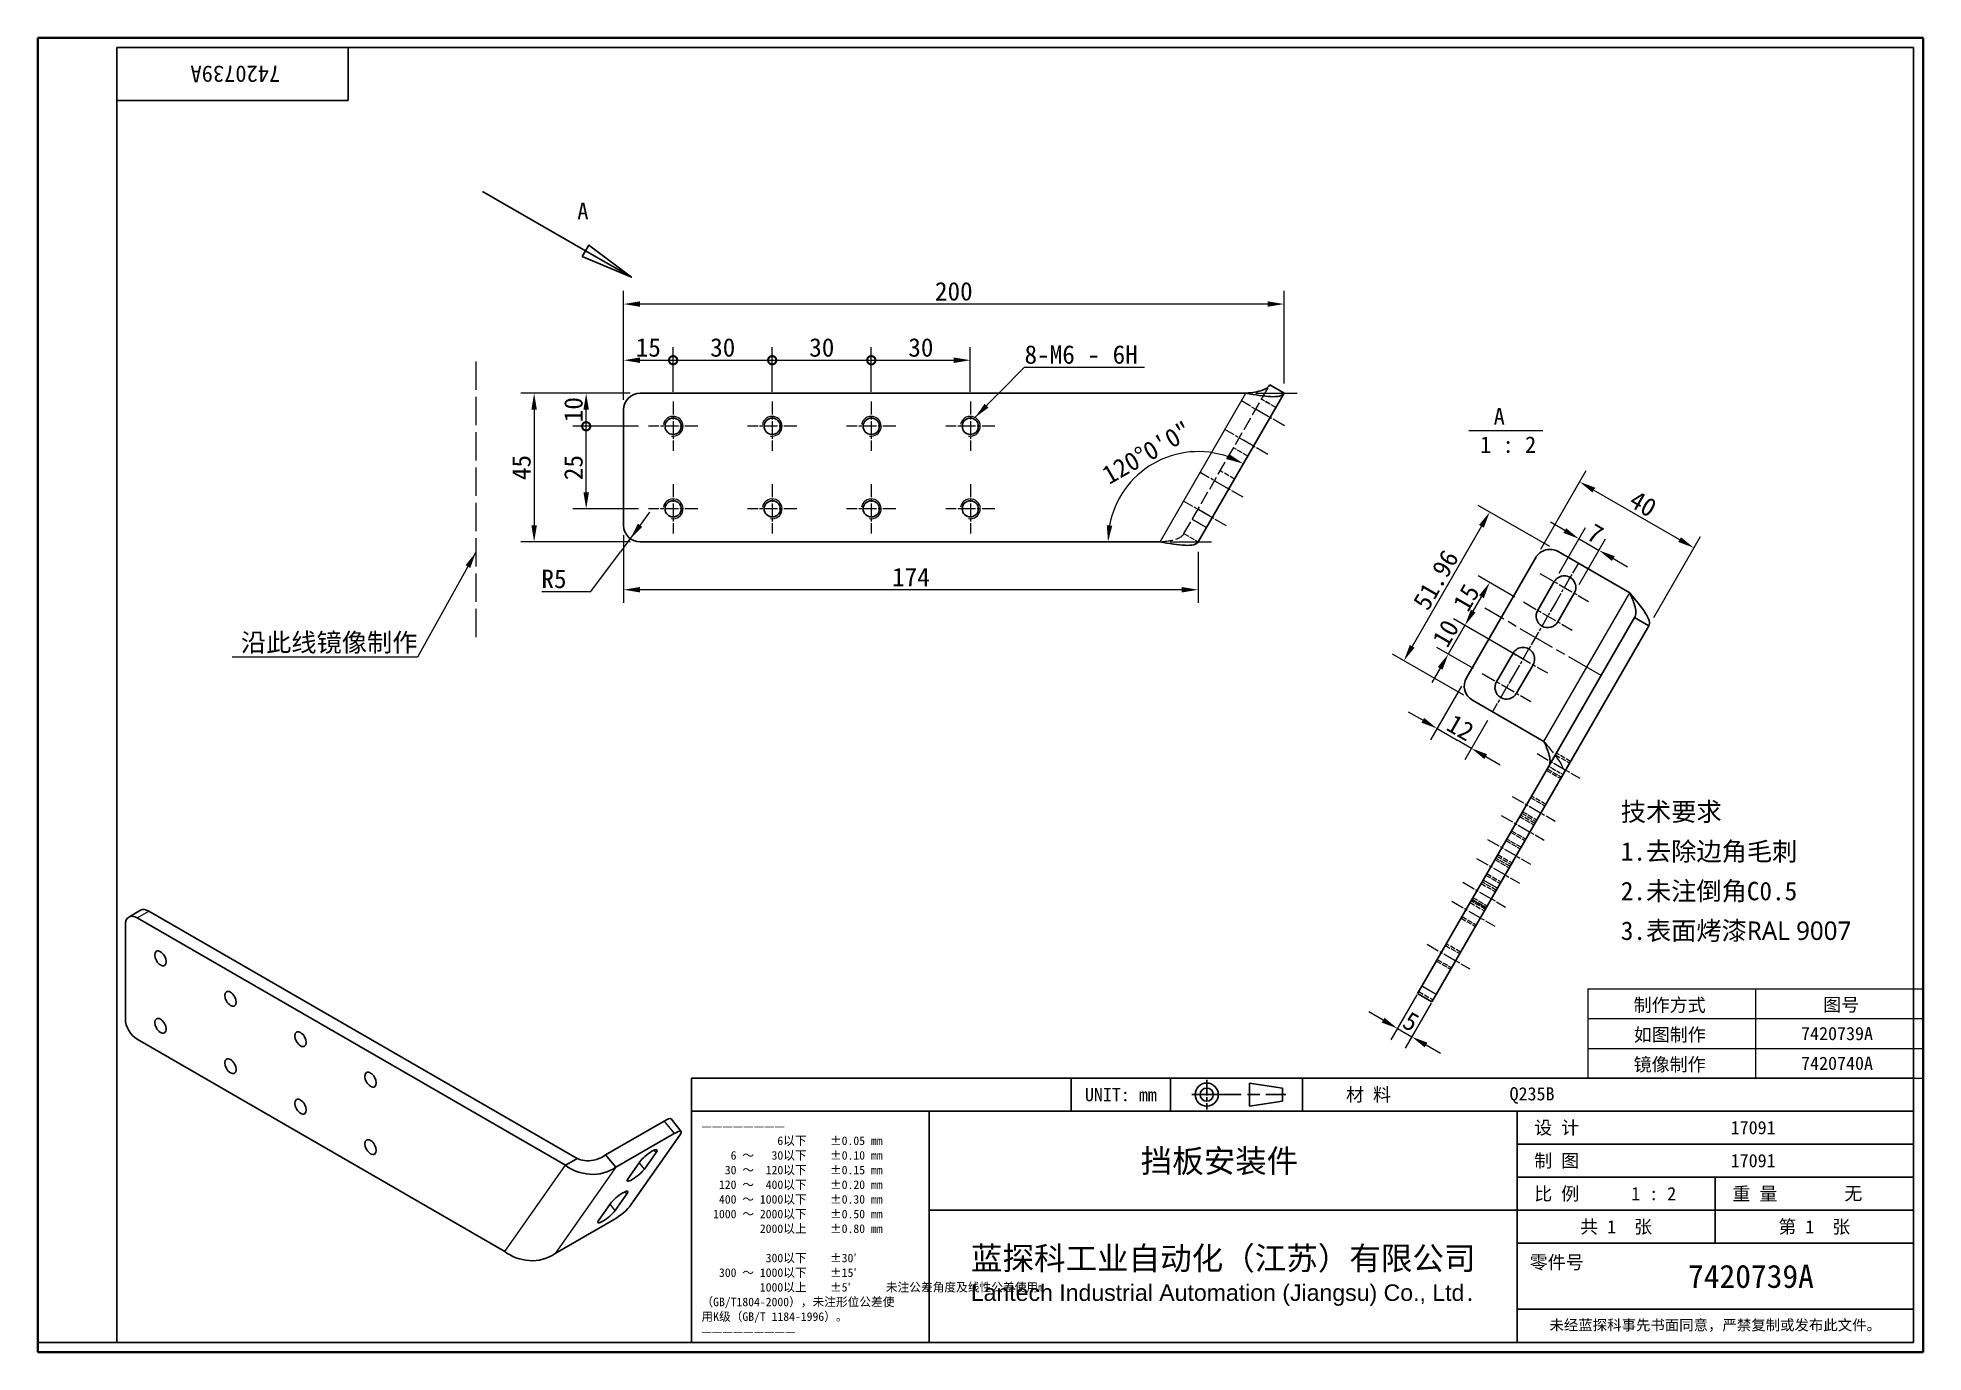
# Model space of a CAD drawing. Header units: millimetres. Extents: x 12 to 583, y 11 to 409.
import ezdxf
from ezdxf.enums import TextEntityAlignment as Align

# ---------------------------------------------------------------- set-up
doc = ezdxf.new("R2010")
doc.units = ezdxf.units.MM
doc.header["$LTSCALE"] = 2
doc.linetypes.add('CHAIN', pattern=[0.3543, 0.2362, -0.0295, 0.0591, -0.0295])
doc.linetypes.add('DASHED', pattern=[0.2067, 0.1654, -0.0413])
for name, color, linetype, lineweight in [('1', 7, 'Continuous', 18), ('可见 (ISO)', 7, 'Continuous', 25), ('可见窄的 (ISO)', 7, 'Continuous', 18), ('图框 (ISO)', 7, 'Continuous', 35), ('标题 (ISO)', 7, 'Continuous', 25), ('草图几何图元 (ISO)', 7, 'Continuous', 18)]:
    doc.layers.add(name, color=color, linetype=linetype, lineweight=lineweight)
for name, color, linetype, lineweight, true_color in [('中心标记 (ISO)', 1, 'CHAIN', 18, 0xc2ff0000), ('中心线 (ISO)', 1, 'CHAIN', 18, 0xc2ff0000), ('剖切线 (ISO)', 7, 'CHAIN', 25, 0xc2008000), ('尺寸 (ISO)', 7, 'Continuous', 18, 0xc2008000), ('符号 (ISO)', 7, 'Continuous', 18, 0xc2008000), ('隐藏 (ISO)', 5, 'DASHED', 18, 0xc20000ff), ('隐藏窄的 (ISO)', 5, 'DASHED', 18, 0xc20000ff)]:
    doc.layers.add(name, color=color, linetype=linetype, lineweight=lineweight, true_color=true_color)
doc.styles.add('HZ_33', font='simfang.ttf')
doc.styles.add('文本样式164', font='SimSun.ttf')
doc.styles.add('文本样式165', font='SimSun.ttf')
doc.styles.add('文本样式74', font='SimSun.ttf')
doc.styles.add('最新国标', font='simfang.ttf')
doc.styles.add('注释文本 (ISO)', font='simfang.ttf')
doc.dimstyles.new('默认 (GB)', dxfattribs={"dimscale": 2, "dimtxt": 2.8, "dimasz": 2.5, "dimexe": 2, "dimexo": 1.5, "dimgap": 0.5, "dimtad": 1, "dimtoh": 1, "dimdsep": 46, "dimtxsty": '最新国标', "dimcen": 0.09, "dimdle": 10, "dimaunit": 1, "dimadec": 3, "dimazin": 2, "dimtfac": 0.535714, "dimtdec": 3, "dimtmove": 0, "dimatfit": 3, "dimfxl": 1, "dimtolj": 1, "dimlwd": -1, "dimlwe": -1, "dimarcsym": 0})
doc.dimstyles.new('默认 (GB)$7', dxfattribs={"dimscale": 2, "dimtxt": 2.8, "dimasz": 2.5, "dimexe": 2, "dimexo": 1.5, "dimgap": 0.5, "dimtad": 1, "dimtoh": 1, "dimdsep": 46, "dimtxsty": '最新国标', "dimcen": 0.09, "dimdle": 10, "dimaunit": 1, "dimadec": 3, "dimazin": 2, "dimtfac": 0.535714, "dimtdec": 3, "dimtmove": 0, "dimatfit": 3, "dimfxl": 1, "dimtolj": 1, "dimlwd": -1, "dimlwe": -1, "dimarcsym": 0})

msp = doc.modelspace()

# ---------------------------------------------------------------- texts
at = {"layer": '符号 (ISO)', "char_height": 5.6}
for s, insert, width, attachment_point, line_spacing_factor, style in [('8-M6 - 6H', (310.833, 310.204), 38.10358, 7, 0.49, '最新国标'), ('{\\H1x;技术要求\\P1.去除边角毛刺\\H1.50698x; \\H0.66358x;\\P2.未注倒角C0.5\\H1.20604x; \\H0.82916x;\\P3.表面烤漆\\fSegoe UI|b0|i0|c134|p34;RAL 9007\\H1.42126x; \\H0.7036x;\\P\\fFangSong|b0|i0|c134|p49;\\H1.31163x; \\H0.95301x;\\P\\H1.25654x; }', (491.402, 141.237), 75.06618, 4, 1.286374, '注释文本 (ISO)')]:
    msp.add_mtext(s, dxfattribs=dict(at, insert=insert, width=width, attachment_point=attachment_point, line_spacing_factor=line_spacing_factor, style=style))
at = {"layer": '符号 (ISO)', "char_height": 5, "attachment_point": 7, "style": 'HZ_33'}
for s, insert in [('A ', (452.892, 291.843)), (' 1 : 2', (445.375, 283.223))]:
    msp.add_mtext(s, dxfattribs=dict(at, insert=insert))
at = {"layer": '符号 (ISO)', "insert": (126.993, 228.711), "char_height": 5.6, "width": 58.68538, "attachment_point": 3, "style": '最新国标'}
msp.add_mtext('\\fFangSong|b0|i0;沿此线镜像制作', dxfattribs=at)

# ---------------------------------------------------------------- blocks, each defined once
blk = doc.blocks.new('图框 最新国标')
at = {"layer": '图框 (ISO)'}
for p, q in [((6, 7), (6, 204.5)), ((6, 204.5), (291.5, 204.5)), ((291.5, 204.5), (291.5, 5.5)), ((6, 7), (6, 5.5)), ((6, 7), (6, 5.5)), ((291.5, 5.5), (6, 5.5))]:
    blk.add_line(p, q, dxfattribs=at)
at = {"layer": '图框 (ISO)', "color": 7, "linetype": 'Continuous', "lineweight": 25}
for p, q in [((18, 203), (290, 203)), ((18, 7), (18, 203)), ((18, 203), (290, 203)), ((53, 203), (53, 195)), ((290, 203), (290, 7)), ((290, 203), (290, 7)), ((53, 195), (18, 195)), ((290, 7), (6, 7)), ((290, 7), (18, 7))]:
    blk.add_line(p, q, dxfattribs=at)
at = {"layer": '图框 (ISO)', "style": '文本样式74'}
blk.add_attdef('零件代号_001', (42.73, 200.25), '', height=2.5, rotation=180, dxfattribs=at)
blk = doc.blocks.new('标题栏 最新国标')
at = {"layer": '标题 (ISO)'}
for p, q in [((381.98, -183.84), (196.98, -183.84)), ((196.98, -183.84), (196.98, -223.84)), ((254.48, -183.84), (254.48, -188.84)), ((269.48, -183.84), (269.48, -188.84)), ((281.48, -188.09), (281.48, -184.59)), ((281.48, -184.59), (286.48, -185.34)), ((286.48, -185.34), (286.48, -187.34)), ((289.48, -183.84), (289.48, -188.84)), ((381.98, -223.84), (381.98, -183.84)), ((383.48, -183.84), (383.48, -225.34)), ((286.48, -187.34), (281.48, -188.09)), ((196.98, -188.84), (381.98, -188.84)), ((232.98, -188.84), (232.98, -223.84)), ((321.98, -188.84), (321.98, -223.84)), ((321.98, -193.84), (381.98, -193.84)), ((321.98, -198.84), (381.98, -198.84)), ((351.98, -198.84), (351.98, -208.84)), ((321.98, -203.84), (232.98, -203.84)), ((321.98, -203.84), (381.98, -203.84)), ((321.98, -208.84), (381.98, -208.84)), ((321.98, -218.84), (381.98, -218.84)), ((196.98, -223.84), (381.98, -223.84)), ((383.48, -225.34), (196.98, -225.34))]:
    blk.add_line(p, q, dxfattribs=at)
at = {"layer": '标题 (ISO)', "linetype": 'CHAIN', "ltscale": 5.000333}
blk.add_line((274.98, -184.09), (274.98, -188.59), dxfattribs=at)
at = {"layer": '标题 (ISO)', "linetype": 'CHAIN', "ltscale": 15.834605}
blk.add_line((272.73, -186.34), (286.98, -186.34), dxfattribs=at)
at = {"layer": '标题 (ISO)'}
for radius in [1.75, 1]:
    blk.add_circle((274.98, -186.34), radius, dxfattribs=at)
at = {"layer": '1', "style": '文本样式164'}
for s, p in [('UNIT: mm', (261.98, -186.34)), ('材 料', (299.48, -186.34)), ('设 计', (327.98, -191.34)), ('制 图', (327.98, -196.34)), ('比 例', (327.98, -201.34)), ('重 量', (357.98, -201.34)), ('共 1  张', (336.98, -206.34)), ('第 1  张', (366.98, -206.34))]:
    blk.add_text(s, height=2, dxfattribs=at).set_placement(p, align=Align.MIDDLE_CENTER)
at = {"layer": '标题 (ISO)', "style": '注释文本 (ISO)'}
for s, insert, char_height, attachment_point, line_spacing_factor in [('————————\\P}\\fSimSun|b0|i0;{\\H1.3000;             6以下    ±0.05 mm\\P}\\fSimSun|b0|i0;{\\H1.3000;     6 ～   30以下    ±0.10 mm\\P}\\fSimSun|b0|i0;{\\H1.3000;    30 ～  120以下    ±0.15 mm\\P}\\fSimSun|b0|i0;{\\H1.3000;   120 ～  400以下    ±0.20 mm\\P}\\fSimSun|b0|i0;{\\H1.3000;   400 ～ 1000以下    ±0.30 mm\\P}\\fSimSun|b0|i0;{\\H1.3000;  1000 ～ 2000以下    ±0.50 mm\\P}\\fSimSun|b0|i0;{\\H1.3000;          2000以上    ±0.80 mm\\P}\\fSimSun|b0|i0;{\\H1.3000;\\P}\\fSimSun|b0|i0;{\\H1.3000;           300以下    ±30′\\P}\\fSimSun|b0|i0;{\\H1.3000;   300 ～ 1000以下    ±15′\\P}\\fSimSun|b0|i0;{\\H1.3000;          1000以上    ±5′}\\fSimSun|b0|i0;{\\H1.3000;      未注公差角度及线性公差使用m\\P}\\fSimSun|b0|i0;{\\H1.3000;（GB/T1804-2000），未注形位公差使\\P}\\fSimSun|b0|i0;{\\H1.3000;用K级（GB/T 1184-1996）。\\P}\\fSimSun|b0|i0;{\\H1.3000;—————————', (198.48, -206.63), 1.3, 4, 1.023913), ('{\\fMicrosoft YaHei|b0|i0|c134|p34;\\H1.75x;蓝探科工业自动化（江苏）有限公司\\P\\fArial|b0|i0|c0|p34;\\H0.71429x;Lantech Industrial Automation (Jiangsu) Co., Ltd\\fFangSong|b0|i0|c134|p49;.\\H1.15195x; }', (277.48, -213.84), 2, 5, 0.978695)]:
    blk.add_mtext(s, dxfattribs=dict(at, insert=insert, char_height=char_height, attachment_point=attachment_point, line_spacing_factor=line_spacing_factor))
at = {"layer": '标题 (ISO)', "attachment_point": 5, "style": '注释文本 (ISO)'}
for s, insert, char_height in [('\\fFangSong|b0|i0;零件号', (327.98, -211.84), 2), ('\\fSimSun|b0|i0;{\\H1.6000;未经蓝探科事先书面同意，严禁复制或发布此文件。}', (351.98, -221.34), 1.6)]:
    blk.add_mtext(s, dxfattribs=dict(at, insert=insert, char_height=char_height))
at = {"layer": '标题 (ISO)'}
for tag, p, height, style in [('材料_001', (320.84, -187.21), 2, '注释文本 (ISO)'), ('设计人_001', (354.32, -192.33), 2, '注释文本 (ISO)'), ('库存编号_001', (264.98, -198.13), 3.5, '文本样式165'), ('设计人_001', (354.32, -197.33), 2, '注释文本 (ISO)'), ('视图比例_001', (339.26, -202.33), 2, '注释文本 (ISO)'), ('质量\\P3;_001', (371.53, -202.3), 2, '注释文本 (ISO)'), ('零件代号_001', (347.86, -215.59), 3.5, '文本样式165')]:
    blk.add_attdef(tag, p, '', height=height, dxfattribs=dict(at, style=style))
blk = doc.blocks.new('二维转换剖视图0')
at = {"layer": '剖切线 (ISO)', "linetype": 'Continuous'}
for p, q in [((73.37, 181.23), (88.96, 172.23)), ((89.46, 173.1), (88.46, 171.36)), ((88.46, 171.36), (95.89, 168.23)), ((88.96, 172.23), (95.89, 168.23)), ((95.89, 168.23), (89.46, 173.1))]:
    blk.add_line(p, q, dxfattribs=at)
at = {"layer": '剖切线 (ISO)', "linetype": 'Continuous', "flags": 128}
blk.add_lwpolyline([(88.46, 171.36), (95.89, 168.23), (89.46, 173.1), (88.46, 171.36)], dxfattribs=at)
at = {"layer": '剖切线 (ISO)'}
blk.add_solid([(88.46, 171.36), (95.89, 168.23), (89.46, 173.1), (88.46, 171.36)], dxfattribs=at)
at = {"layer": '剖切线 (ISO)', "insert": (87.7, 177.01), "char_height": 2.5, "attachment_point": 7, "style": 'HZ_33'}
blk.add_mtext('A', dxfattribs=at)
blk = doc.blocks.new('*D6')
at = {"layer": 'Defpoints', "color": 0}
for p in [(194.42, 301.36), (162.33, 256.36), (194.42, 256.36)]:
    blk.add_point(p, dxfattribs=at)
at = {"layer": '尺寸 (ISO)', "color": 116, "true_color": 0x000000}
for p, q in [((191.42, 301.36), (158.33, 301.36)), ((162.33, 296.36), (162.33, 261.36)), ((191.42, 256.36), (158.33, 256.36))]:
    blk.add_line(p, q, dxfattribs=at)
for points in [[(161.5, 296.36), (163.16, 296.36), (162.33, 301.36)], [(161.5, 261.36), (163.16, 261.36), (162.33, 256.36)]]:
    blk.add_solid(points, dxfattribs=at)
at = {"layer": '尺寸 (ISO)', "insert": (158.5, 278.86), "char_height": 5.6, "attachment_point": 5, "rotation": 90, "style": '最新国标'}
blk.add_mtext('\\A1;45', dxfattribs=at)
blk = doc.blocks.new('_DotSmall')
at = {"color": 0, "linetype": 'ByBlock', "const_width": 0.5}
blk.add_lwpolyline([(-0.0625, 0, 1), (0.0625, 0, 1)], format="xyb", close=True, dxfattribs=at)
blk = doc.blocks.new('*D7')
at = {"layer": 'Defpoints', "color": 0}
for p in [(178.09, 291.36), (196.97, 291.36), (196.97, 266.36)]:
    blk.add_point(p, dxfattribs=at)
at = {"layer": '尺寸 (ISO)', "color": 116, "true_color": 0x000000}
for p, q in [((193.97, 291.36), (174.09, 291.36)), ((178.09, 271.36), (178.09, 291.36)), ((193.97, 266.36), (174.09, 266.36))]:
    blk.add_line(p, q, dxfattribs=at)
blk.add_solid([(177.26, 271.36), (178.92, 271.36), (178.09, 266.36)], dxfattribs=at)
at = {"layer": '尺寸 (ISO)', "color": 116, "true_color": 0x000000, "xscale": 5, "yscale": 5, "zscale": 5, "rotation": 90}
blk.add_blockref('_DotSmall', (178.09, 291.36), dxfattribs=at)
at = {"layer": '尺寸 (ISO)', "insert": (174.26, 278.84), "char_height": 5.6, "attachment_point": 5, "rotation": 90, "style": '最新国标'}
blk.add_mtext('\\A1;25', dxfattribs=at)
blk = doc.blocks.new('*D9')
at = {"layer": 'Defpoints', "color": 0}
for p in [(178.09, 301.36), (194.42, 301.36), (196.97, 291.36)]:
    blk.add_point(p, dxfattribs=at)
at = {"layer": '尺寸 (ISO)', "color": 116, "true_color": 0x000000}
for p, q in [((191.42, 301.36), (174.09, 301.36)), ((193.97, 291.36), (174.09, 291.36)), ((178.09, 291.36), (178.09, 296.36))]:
    blk.add_line(p, q, dxfattribs=at)
blk.add_solid([(177.26, 296.36), (178.92, 296.36), (178.09, 301.36)], dxfattribs=at)
at = {"layer": '尺寸 (ISO)', "color": 116, "true_color": 0x000000, "xscale": 5, "yscale": 5, "zscale": 5, "rotation": 270}
blk.add_blockref('_DotSmall', (178.09, 291.36), dxfattribs=at)
at = {"layer": '尺寸 (ISO)', "insert": (174.26, 296.38), "char_height": 5.6, "attachment_point": 5, "rotation": 90, "style": '最新国标'}
blk.add_mtext('\\A1;10', dxfattribs=at)
blk = doc.blocks.new('*D10')
at = {"layer": 'Defpoints', "color": 0}
for p in [(204.42, 311.36), (204.42, 298.82), (189.42, 296.36)]:
    blk.add_point(p, dxfattribs=at)
at = {"layer": '尺寸 (ISO)', "color": 116, "true_color": 0x000000}
for p, q in [((189.42, 299.36), (189.42, 315.36)), ((204.42, 301.82), (204.42, 315.36)), ((194.42, 311.36), (204.42, 311.36))]:
    blk.add_line(p, q, dxfattribs=at)
blk.add_solid([(194.42, 312.19), (194.42, 310.53), (189.42, 311.36)], dxfattribs=at)
at = {"layer": '尺寸 (ISO)', "color": 116, "true_color": 0x000000, "xscale": 5, "yscale": 5, "zscale": 5}
blk.add_blockref('_DotSmall', (204.42, 311.36), dxfattribs=at)
at = {"layer": '尺寸 (ISO)', "insert": (196.9, 315.19), "char_height": 5.6, "attachment_point": 5, "style": '最新国标'}
blk.add_mtext('\\A1;15', dxfattribs=at)
blk = doc.blocks.new('*D11')
at = {"layer": 'Defpoints', "color": 0}
for p in [(234.42, 311.36), (204.42, 298.82), (234.42, 298.82)]:
    blk.add_point(p, dxfattribs=at)
at = {"layer": '尺寸 (ISO)', "color": 116, "true_color": 0x000000}
for p, q in [((204.42, 301.82), (204.42, 315.36)), ((234.42, 301.82), (234.42, 315.36)), ((204.42, 311.36), (234.42, 311.36))]:
    blk.add_line(p, q, dxfattribs=at)
at = {"layer": '尺寸 (ISO)', "color": 116, "true_color": 0x000000, "xscale": 5, "yscale": 5, "zscale": 5, "rotation": 180}
blk.add_blockref('_DotSmall', (204.42, 311.36), dxfattribs=at)
at = {"layer": '尺寸 (ISO)', "color": 116, "true_color": 0x000000, "xscale": 5, "yscale": 5, "zscale": 5}
blk.add_blockref('_DotSmall', (234.42, 311.36), dxfattribs=at)
at = {"layer": '尺寸 (ISO)', "insert": (219.44, 315.19), "char_height": 5.6, "attachment_point": 5, "style": '最新国标'}
blk.add_mtext('\\A1;30', dxfattribs=at)
blk = doc.blocks.new('*D12')
at = {"layer": 'Defpoints', "color": 0}
for p in [(264.42, 311.36), (234.42, 298.82), (264.42, 298.82)]:
    blk.add_point(p, dxfattribs=at)
at = {"layer": '尺寸 (ISO)', "color": 116, "true_color": 0x000000}
for p, q in [((234.42, 301.82), (234.42, 315.36)), ((264.42, 301.82), (264.42, 315.36)), ((234.42, 311.36), (264.42, 311.36))]:
    blk.add_line(p, q, dxfattribs=at)
at = {"layer": '尺寸 (ISO)', "color": 116, "true_color": 0x000000, "xscale": 5, "yscale": 5, "zscale": 5, "rotation": 180}
blk.add_blockref('_DotSmall', (234.42, 311.36), dxfattribs=at)
at = {"layer": '尺寸 (ISO)', "color": 116, "true_color": 0x000000, "xscale": 5, "yscale": 5, "zscale": 5}
blk.add_blockref('_DotSmall', (264.42, 311.36), dxfattribs=at)
at = {"layer": '尺寸 (ISO)', "insert": (249.44, 315.19), "char_height": 5.6, "attachment_point": 5, "style": '最新国标'}
blk.add_mtext('\\A1;30', dxfattribs=at)
blk = doc.blocks.new('*D13')
at = {"layer": 'Defpoints', "color": 0}
for p in [(294.42, 311.36), (264.42, 298.82), (294.42, 298.82)]:
    blk.add_point(p, dxfattribs=at)
at = {"layer": '尺寸 (ISO)', "color": 116, "true_color": 0x000000}
for p, q in [((264.42, 301.82), (264.42, 315.36)), ((294.42, 301.82), (294.42, 315.36)), ((264.42, 311.36), (289.42, 311.36))]:
    blk.add_line(p, q, dxfattribs=at)
blk.add_solid([(289.42, 312.19), (289.42, 310.53), (294.42, 311.36)], dxfattribs=at)
at = {"layer": '尺寸 (ISO)', "color": 116, "true_color": 0x000000, "xscale": 5, "yscale": 5, "zscale": 5, "rotation": 180}
blk.add_blockref('_DotSmall', (264.42, 311.36), dxfattribs=at)
at = {"layer": '尺寸 (ISO)', "insert": (279.44, 315.19), "char_height": 5.6, "attachment_point": 5, "style": '最新国标'}
blk.add_mtext('\\A1;30', dxfattribs=at)
blk = doc.blocks.new('*D14')
at = {"layer": 'Defpoints', "color": 0}
for p in [(191.44, 257.35), (194.42, 261.36)]:
    blk.add_point(p, dxfattribs=at)
at = {"layer": '尺寸 (ISO)', "color": 116, "true_color": 0x000000}
for p, q in [((194.42, 261.36), (197.4, 265.38)), ((191.44, 257.35), (188.46, 253.33)), ((194.42, 261.36), (191.44, 257.35)), ((179.53, 241.29), (188.46, 253.33)), ((164.62, 241.29), (179.53, 241.29))]:
    blk.add_line(p, q, dxfattribs=at)
blk.add_solid([(193.75, 261.86), (195.09, 260.86), (191.44, 257.35)], dxfattribs=at)
at = {"layer": '尺寸 (ISO)', "insert": (168.34, 245.12), "char_height": 5.6, "attachment_point": 5, "style": '最新国标'}
blk.add_mtext('\\A1;R5', dxfattribs=at)
blk = doc.blocks.new('*D15')
at = {"layer": 'Defpoints', "color": 0}
for p in [(451.7, 244.07), (461.93, 238.16), (464.82, 219.17)]:
    blk.add_point(p, dxfattribs=at)
at = {"layer": '尺寸 (ISO)', "color": 116, "true_color": 0x000000}
for p, q in [((459.33, 239.66), (448.23, 246.07)), ((446.7, 235.41), (449.2, 239.74)), ((462.22, 220.67), (440.73, 233.08))]:
    blk.add_line(p, q, dxfattribs=at)
for points in [[(448.48, 240.15), (449.92, 239.32), (451.7, 244.07)], [(445.98, 235.82), (447.42, 234.99), (444.2, 231.08)]]:
    blk.add_solid(points, dxfattribs=at)
at = {"layer": '尺寸 (ISO)', "insert": (444.63, 239.49), "char_height": 5.6, "attachment_point": 5, "rotation": 60, "style": '最新国标'}
blk.add_mtext('\\A1;15', dxfattribs=at)
blk = doc.blocks.new('*D16')
at = {"layer": 'Defpoints', "color": 0}
for p in [(444.2, 231.08), (464.82, 219.17), (449.43, 216.51)]:
    blk.add_point(p, dxfattribs=at)
at = {"layer": '尺寸 (ISO)', "color": 116, "true_color": 0x000000}
for p, q in [((446.7, 235.41), (449.2, 239.74)), ((439.2, 222.42), (444.2, 231.08)), ((462.22, 220.67), (440.73, 233.08)), ((446.83, 218.01), (435.73, 224.42)), ((436.7, 218.09), (434.2, 213.76))]:
    blk.add_line(p, q, dxfattribs=at)
for points in [[(445.98, 235.82), (447.42, 234.99), (444.2, 231.08)], [(435.98, 218.5), (437.42, 217.67), (439.2, 222.42)]]:
    blk.add_solid(points, dxfattribs=at)
at = {"layer": '尺寸 (ISO)', "insert": (438.38, 228.66), "char_height": 5.6, "attachment_point": 5, "rotation": 60, "style": '最新国标'}
blk.add_mtext('\\A1;10', dxfattribs=at)
blk = doc.blocks.new('*D17')
at = {"layer": 'Defpoints', "color": 0}
for p in [(444.66, 215.24), (452.54, 204.9), (446.16, 193.85)]:
    blk.add_point(p, dxfattribs=at)
at = {"layer": '尺寸 (ISO)', "color": 116, "true_color": 0x000000}
for p, q in [((443.16, 212.65), (433.77, 196.38)), ((431.44, 202.35), (427.11, 204.85)), ((451.04, 202.3), (444.16, 190.38)), ((435.77, 199.85), (440.1, 197.35)), ((440.1, 197.35), (441.83, 196.35)), ((446.16, 193.85), (441.83, 196.35)), ((450.49, 191.35), (454.82, 188.85))]:
    blk.add_line(p, q, dxfattribs=at)
for points in [[(431.85, 203.07), (431.02, 201.62), (435.77, 199.85)], [(450.91, 192.07), (450.07, 190.62), (446.16, 193.85)]]:
    blk.add_solid(points, dxfattribs=at)
at = {"layer": '尺寸 (ISO)', "insert": (442.86, 200.14), "char_height": 5.6, "attachment_point": 5, "rotation": 330, "style": '最新国标'}
blk.add_mtext('\\A1;12', dxfattribs=at)
blk = doc.blocks.new('*D18')
at = {"layer": 'Defpoints', "color": 0}
for p in [(484.81, 253.79), (471.26, 244.32), (477.32, 240.82)]:
    blk.add_point(p, dxfattribs=at)
at = {"layer": '尺寸 (ISO)', "color": 116, "true_color": 0x000000}
for p, q in [((474.42, 259.79), (470.09, 262.29)), ((472.76, 246.92), (480.75, 260.75)), ((478.75, 257.29), (484.81, 253.79)), ((478.82, 243.42), (486.81, 257.25)), ((489.14, 251.29), (493.47, 248.79))]:
    blk.add_line(p, q, dxfattribs=at)
for points in [[(474.84, 260.51), (474, 259.07), (478.75, 257.29)], [(489.56, 252.01), (488.72, 250.57), (484.81, 253.79)]]:
    blk.add_solid(points, dxfattribs=at)
at = {"layer": '尺寸 (ISO)', "insert": (483.7, 258.86), "char_height": 5.6, "attachment_point": 5, "rotation": 330, "style": '最新国标'}
blk.add_mtext('\\A1;7', dxfattribs=at)
blk = doc.blocks.new('*D19')
at = {"layer": 'Defpoints', "color": 0}
for p in [(472.47, 253.41), (425.72, 220.4), (446.49, 208.41)]:
    blk.add_point(p, dxfattribs=at)
at = {"layer": '尺寸 (ISO)', "color": 116, "true_color": 0x000000}
for p, q in [((469.87, 254.91), (448.24, 267.4)), ((449.21, 261.07), (428.22, 224.73)), ((443.89, 209.91), (422.26, 222.4))]:
    blk.add_line(p, q, dxfattribs=at)
for points in [[(448.48, 261.49), (449.93, 260.66), (451.71, 265.4)], [(427.5, 225.15), (428.95, 224.32), (425.72, 220.4)]]:
    blk.add_solid(points, dxfattribs=at)
at = {"layer": '尺寸 (ISO)', "insert": (435.38, 244.83), "char_height": 5.6, "attachment_point": 5, "rotation": 60, "style": '最新国标'}
blk.add_mtext('\\A1;51.96', dxfattribs=at)
blk = doc.blocks.new('*D20')
at = {"layer": 'Defpoints', "color": 0}
for p in [(465.64, 251.58), (513.54, 254.55), (499.89, 230.91)]:
    blk.add_point(p, dxfattribs=at)
at = {"layer": '尺寸 (ISO)', "color": 116, "true_color": 0x000000}
for p, q in [((467.14, 254.18), (480.9, 278.02)), ((483.23, 272.05), (509.21, 257.05)), ((501.39, 233.51), (515.54, 258.02))]:
    blk.add_line(p, q, dxfattribs=at)
for points in [[(483.65, 272.77), (482.81, 271.33), (478.9, 274.55)], [(509.63, 257.77), (508.79, 256.33), (513.54, 254.55)]]:
    blk.add_solid(points, dxfattribs=at)
at = {"layer": '尺寸 (ISO)', "insert": (498.14, 267.87), "char_height": 5.6, "attachment_point": 5, "rotation": 330, "style": '最新国标'}
blk.add_mtext('\\A1;40', dxfattribs=at)
blk = doc.blocks.new('*D21')
at = {"layer": 'Defpoints', "color": 0}
for p in [(389.42, 301.36), (358.7, 283.27), (351.9, 256.36), (363.44, 256.36)]:
    blk.add_point(p, dxfattribs=at)
at = {"layer": '尺寸 (ISO)', "color": 116, "true_color": 0x000000}
blk.add_arc((363.44, 256.36), 27.33, 70.4981, 169.5019, dxfattribs=at)
for points in [[(372.91, 282.88), (372.22, 281.36), (377.11, 280.03)], [(337.4, 261.26), (335.74, 261.42), (336.12, 256.36)]]:
    blk.add_solid(points, dxfattribs=at)
at = {"layer": '尺寸 (ISO)', "insert": (347.86, 283.35), "char_height": 5.6, "attachment_point": 5, "rotation": 30, "style": '最新国标'}
blk.add_mtext('\\A1;120°0\'0"', dxfattribs=at)
blk = doc.blocks.new('*D22')
at = {"layer": 'Defpoints', "color": 0}
for p in [(189.42, 328.36), (389.42, 301.36), (189.42, 296.36)]:
    blk.add_point(p, dxfattribs=at)
at = {"layer": '尺寸 (ISO)', "color": 116, "true_color": 0x000000}
for p, q in [((189.42, 299.36), (189.42, 332.36)), ((389.42, 304.36), (389.42, 332.36)), ((384.42, 328.36), (194.42, 328.36))]:
    blk.add_line(p, q, dxfattribs=at)
for points in [[(194.42, 329.19), (194.42, 327.53), (189.42, 328.36)], [(384.42, 329.19), (384.42, 327.53), (389.42, 328.36)]]:
    blk.add_solid(points, dxfattribs=at)
at = {"layer": '尺寸 (ISO)', "insert": (289.42, 332.19), "char_height": 5.6, "attachment_point": 5, "style": '最新国标'}
blk.add_mtext('\\A1;200', dxfattribs=at)
blk = doc.blocks.new('*D23')
at = {"layer": 'Defpoints', "color": 0}
for p in [(189.42, 261.36), (363.44, 256.36), (189.42, 241.87)]:
    blk.add_point(p, dxfattribs=at)
at = {"layer": '尺寸 (ISO)', "color": 116, "true_color": 0x000000}
for p, q in [((189.42, 258.36), (189.42, 237.87)), ((363.44, 253.36), (363.44, 237.87)), ((358.44, 241.87), (194.42, 241.87))]:
    blk.add_line(p, q, dxfattribs=at)
for points in [[(194.42, 242.7), (194.42, 241.04), (189.42, 241.87)], [(358.44, 242.7), (358.44, 241.04), (363.44, 241.87)]]:
    blk.add_solid(points, dxfattribs=at)
at = {"layer": '尺寸 (ISO)', "insert": (276.43, 245.7), "char_height": 5.6, "attachment_point": 5, "style": '最新国标'}
blk.add_mtext('\\A1;174', dxfattribs=at)
blk = doc.blocks.new('*D24')
at = {"layer": 'Defpoints', "color": 0}
for p in [(431.13, 121.81), (435.46, 119.31), (428.09, 106.54)]:
    blk.add_point(p, dxfattribs=at)
at = {"layer": '尺寸 (ISO)', "color": 116, "true_color": 0x000000}
for p, q in [((429.63, 119.21), (421.76, 105.58)), ((433.96, 116.71), (426.09, 103.08)), ((419.43, 111.54), (415.1, 114.04)), ((423.76, 109.04), (428.09, 106.54)), ((432.42, 104.04), (436.75, 101.54))]:
    blk.add_line(p, q, dxfattribs=at)
for points in [[(419.84, 112.26), (419.01, 110.82), (423.76, 109.04)], [(432.83, 104.76), (432, 103.32), (428.09, 106.54)]]:
    blk.add_solid(points, dxfattribs=at)
at = {"layer": '尺寸 (ISO)', "insert": (427.84, 111.11), "char_height": 5.6, "attachment_point": 5, "rotation": 330, "style": '最新国标'}
blk.add_mtext('\\A1;5', dxfattribs=at)
blk = doc.blocks.new('表格1')
at = {"layer": '符号 (ISO)'}
for p, q in [((240.7, 60.51), (291.5, 60.51)), ((240.7, 60.51), (240.7, 56.01)), ((266.1, 60.51), (266.1, 56.01)), ((291.5, 60.51), (291.5, 56.01)), ((240.7, 56.01), (291.5, 56.01)), ((240.7, 56.01), (240.7, 47)), ((266.1, 56.01), (266.1, 47)), ((291.5, 56.01), (291.5, 47)), ((240.7, 51.5), (291.5, 51.5)), ((240.7, 47), (291.5, 47))]:
    blk.add_line(p, q, dxfattribs=at)
at = {"layer": '符号 (ISO)', "char_height": 2, "attachment_point": 7, "style": '注释文本 (ISO)'}
for s, insert in [('制作方式', (247.64, 56.85)), ('图号', (276.34, 56.91)), ('如图制作', (247.65, 52.35)), ('7420739A', (273, 52.72)), ('镜像制作', (247.64, 47.84)), ('7420740A', (273, 48.22))]:
    blk.add_mtext(s, dxfattribs=dict(at, insert=insert))

# ---------------------------------------------------------------- dimensions: what is measured, and where the dimension line sits
at = {"layer": '尺寸 (ISO)', "color": 116, "true_color": 0x00803f}
dim = msp.add_linear_dim(base=(189.424, 328.361), p1=(389.424, 301.361), p2=(189.424, 296.361), dimstyle='默认 (GB)', override={"dimgap": 0.5, "dimtoh": 0, "dimdec": 2, "dimtol": 0, "dimlim": 0, "dimtp": 0, "dimtm": 0, "dimtdec": 3, "dimtofl": 0, "dimatfit": 1}, dxfattribs=at)
dim.commit()
dim.dimension.update_dxf_attribs({"geometry": '*D22', "text_midpoint": (289.424, 328.361), "dimtype": 160})
for base, p1, p2, angle, override, picture, middle in [((204.424, 311.361), (189.424, 296.361), (204.424, 298.819), 180, {"dimgap": 0.5, "dimtoh": 0, "dimdec": 2, "dimblk2": 'DotSmall', "dimsah": 1, "dimdle": 0, "dimtol": 0, "dimlim": 0, "dimtp": 0, "dimtm": 0, "dimtdec": 3, "dimtofl": 0, "dimatfit": 1}, '*D10', (196.904, 311.361)), ((234.424, 311.361), (204.424, 298.819), (234.424, 298.819), 180, {"dimgap": 0.5, "dimtoh": 0, "dimdec": 2, "dimblk1": 'DotSmall', "dimblk2": 'DotSmall', "dimsah": 1, "dimdle": 0, "dimtol": 0, "dimlim": 0, "dimtp": 0, "dimtm": 0, "dimtdec": 3, "dimtofl": 0, "dimatfit": 1}, '*D11', (219.444, 311.361)), ((264.424, 311.361), (234.424, 298.819), (264.424, 298.819), 180, {"dimgap": 0.5, "dimtoh": 0, "dimdec": 2, "dimblk1": 'DotSmall', "dimblk2": 'DotSmall', "dimsah": 1, "dimdle": 0, "dimtol": 0, "dimlim": 0, "dimtp": 0, "dimtm": 0, "dimtdec": 3, "dimtofl": 0, "dimatfit": 1}, '*D12', (249.444, 311.361)), ((294.424, 311.361), (264.424, 298.819), (294.424, 298.819), 180, {"dimgap": 0.5, "dimtoh": 0, "dimdec": 2, "dimblk1": 'DotSmall', "dimsah": 1, "dimdle": 0, "dimtol": 0, "dimlim": 0, "dimtp": 0, "dimtm": 0, "dimtdec": 3, "dimtofl": 0, "dimatfit": 1}, '*D13', (279.444, 311.361)), ((162.329, 256.361), (194.424, 301.361), (194.424, 256.361), 270, {"dimgap": 0.5, "dimtoh": 0, "dimdec": 2, "dimtol": 0, "dimlim": 0, "dimtp": 0, "dimtm": 0, "dimtdec": 3, "dimtofl": 0, "dimatfit": 1}, '*D6', (162.329, 278.861)), ((178.089, 301.361), (196.965, 291.361), (194.424, 301.361), 90, {"dimgap": 0.5, "dimtoh": 0, "dimdec": 2, "dimblk1": 'DotSmall', "dimsah": 1, "dimdle": 0, "dimtol": 0, "dimlim": 0, "dimtp": 0, "dimtm": 0, "dimtdec": 3, "dimtofl": 1, "dimatfit": 1}, '*D9', (178.089, 296.381)), ((178.089, 291.361), (196.965, 266.361), (196.965, 291.361), 90, {"dimgap": 0.5, "dimtoh": 0, "dimdec": 2, "dimblk2": 'DotSmall', "dimsah": 1, "dimdle": 0, "dimtol": 0, "dimlim": 0, "dimtp": 0, "dimtm": 0, "dimtdec": 3, "dimtofl": 0, "dimatfit": 1}, '*D7', (178.089, 278.841)), ((513.541, 254.552), (465.639, 251.584), (499.894, 230.914), 150, {"dimgap": 0.5, "dimtoh": 0, "dimdec": 2, "dimtol": 0, "dimlim": 0, "dimtp": 0, "dimtm": 0, "dimtdec": 3, "dimtofl": 0, "dimatfit": 1}, '*D20', (496.22, 264.552)), ((425.725, 220.402), (472.47, 253.414), (446.489, 208.414), 60, {"dimgap": 0.5, "dimtoh": 0, "dimdec": 2, "dimtol": 0, "dimlim": 0, "dimtp": 0, "dimtm": 0, "dimtdec": 3, "dimtofl": 0, "dimatfit": 1}, '*D19', (438.715, 242.902)), ((484.811, 253.79), (471.26, 244.32), (477.322, 240.82), 330, {"dimgap": 0.5, "dimtoh": 0, "dimdec": 2, "dimtol": 0, "dimlim": 0, "dimtp": 0, "dimtm": 0, "dimtdec": 3, "dimtofl": 1, "dimatfit": 1}, '*D18', (481.78, 255.54)), ((189.424, 241.869), (363.443, 256.361), (189.424, 261.361), 180, {"dimgap": 0.5, "dimtoh": 0, "dimdec": 0, "dimtol": 0, "dimlim": 0, "dimtp": 0, "dimtm": 0, "dimtdec": 3, "dimtofl": 0, "dimatfit": 1}, '*D23', (276.433, 241.869)), ((451.698, 244.067), (464.822, 219.169), (461.93, 238.159), 240, {"dimgap": 0.5, "dimtoh": 0, "dimdec": 2, "dimtol": 0, "dimlim": 0, "dimtp": 0, "dimtm": 0, "dimtdec": 3, "dimtofl": 0, "dimatfit": 1}, '*D15', (447.948, 237.572)), ((444.198, 231.077), (449.43, 216.509), (464.822, 219.169), 240, {"dimgap": 0.5, "dimtoh": 0, "dimdec": 2, "dimtol": 0, "dimlim": 0, "dimtp": 0, "dimtm": 0, "dimtdec": 3, "dimtofl": 1, "dimatfit": 1}, '*D16', (441.698, 226.747)), ((446.161, 193.846), (444.659, 215.244), (452.541, 204.897), 150, {"dimgap": 0.5, "dimtoh": 0, "dimdec": 2, "dimtol": 0, "dimlim": 0, "dimtp": 0, "dimtm": 0, "dimtdec": 3, "dimtofl": 0}, '*D17', (440.964, 196.846)), ((428.086, 106.54), (431.13, 121.812), (435.46, 119.312), 150, {"dimgap": 0.5, "dimtoh": 0, "dimdec": 2, "dimtol": 0, "dimlim": 0, "dimtp": 0, "dimtm": 0, "dimtdec": 3, "dimtofl": 1, "dimatfit": 1}, '*D24', (425.921, 107.79))]:
    dim = msp.add_linear_dim(base=base, p1=p1, p2=p2, angle=angle, dimstyle='默认 (GB)', override=override, dxfattribs=at)
    dim.commit()
    dim.dimension.update_dxf_attribs({"geometry": picture, "text_midpoint": middle, "dimtype": 160})
dim = msp.add_angular_dim_3p(base=(358.698, 283.272), center=(363.443, 256.361), p1=(389.424, 301.361), p2=(351.896, 256.361), dimstyle='默认 (GB)', override={"dimgap": 0.5, "dimtoh": 0, "dimse1": 1, "dimse2": 1, "dimtol": 0, "dimlim": 0, "dimtp": 0, "dimtm": 0, "dimtdec": 2}, dxfattribs=at)
dim.commit()
dim.dimension.update_dxf_attribs({"geometry": '*D21', "text_midpoint": (349.78, 280.026), "dimtype": 165})
dim = msp.add_radius_dim(center=(194.424, 261.361), mpoint=(191.444, 257.346), dimstyle='默认 (GB)', override={"dimgap": 0.5, "dimtih": 1, "dimdec": 2, "dimlfac": 1, "dimcen": 0, "dimtol": 0, "dimlim": 0, "dimtp": 0, "dimtm": 0, "dimtdec": 3}, dxfattribs=at)
dim.commit()
dim.dimension.update_dxf_attribs({"geometry": '*D14', "text_midpoint": (168.337, 241.293), "dimtype": 164})

# ---------------------------------------------------------------- linework, layer by layer
at = {"layer": '中心标记 (ISO)', "ltscale": 8.287841}
for p, q in [((204.424, 298.819), (204.424, 283.902)), ((234.424, 298.819), (234.424, 283.902)), ((264.424, 298.819), (264.424, 283.902)), ((294.424, 298.819), (294.424, 283.902)), ((211.882, 291.361), (196.965, 291.361)), ((241.882, 291.361), (226.965, 291.361)), ((271.882, 291.361), (256.965, 291.361)), ((301.882, 291.361), (286.965, 291.361)), ((204.424, 273.819), (204.424, 258.902)), ((234.424, 273.819), (234.424, 258.902)), ((264.424, 273.819), (264.424, 258.902)), ((294.424, 273.819), (294.424, 258.902)), ((211.882, 266.361), (196.965, 266.361)), ((241.882, 266.361), (226.965, 266.361)), ((271.882, 266.361), (256.965, 266.361)), ((301.882, 266.361), (286.965, 266.361))]:
    msp.add_line(p, q, dxfattribs=at)
at = {"layer": '中心标记 (ISO)', "ltscale": 9.445163}
for p, q in [((466.93, 246.82), (481.653, 238.32)), ((461.93, 238.159), (476.653, 229.659)), ((454.43, 225.169), (469.153, 216.669)), ((449.43, 216.509), (464.153, 208.009))]:
    msp.add_line(p, q, dxfattribs=at)
at = {"layer": '中心标记 (ISO)', "ltscale": 7.50055}
for p, q in [((478.541, 249.931), (471.791, 238.239)), ((471.791, 238.239), (465.041, 226.548)), ((466.041, 228.28), (459.291, 216.589)), ((459.291, 216.589), (452.541, 204.897))]:
    msp.add_line(p, q, dxfattribs=at)
at = {"layer": '中心线 (ISO)', "ltscale": 8.333956}
for p, q in [((389.514, 291.516), (376.523, 299.016)), ((384.514, 282.856), (371.523, 290.356)), ((377.014, 269.865), (364.023, 277.365)), ((372.014, 261.205), (359.023, 268.705)), ((466.04, 192.278), (479.03, 184.778)), ((458.54, 179.288), (471.53, 171.788)), ((455.215, 173.528), (468.205, 166.028)), ((451.04, 166.297), (464.03, 158.797)), ((447.715, 160.538), (460.705, 153.038)), ((443.54, 153.307), (456.53, 145.807)), ((440.215, 147.547), (453.205, 140.047)), ((432.715, 134.557), (445.705, 127.057))]:
    msp.add_line(p, q, dxfattribs=at)
at = {"layer": '中心线 (ISO)', "ltscale": 23.990969}
msp.add_line((485.46, 215.914), (450.252, 236.242), dxfattribs=at)
at = {"layer": '可见 (ISO)'}
for p, q in [((385.094, 303.861), (389.424, 301.361)), ((194.424, 301.361), (377.877, 301.361)), ((389.424, 301.361), (363.443, 256.361)), ((189.424, 261.361), (189.424, 296.361)), ((351.896, 256.361), (194.424, 256.361)), ((465.639, 251.584), (444.659, 215.244)), ((494.12, 240.914), (472.47, 253.414)), ((466.26, 235.659), (471.26, 244.32)), ((477.322, 240.82), (472.322, 232.159)), ((495.564, 233.414), (449.7, 153.977)), ((454.03, 151.477), (499.894, 230.914)), ((496.747, 232.731), (495.564, 233.414)), ((499.894, 230.914), (496.747, 232.731)), ((453.76, 214.009), (458.76, 222.669)), ((464.822, 219.169), (459.822, 210.509)), ((468.139, 195.914), (446.489, 208.414)), ((446.285, 148.062), (449.7, 153.977)), ((454.03, 151.477), (450.615, 145.562)), ((43.123, 144.814), (39.588, 142.772)), ((175.344, 69.672), (45.623, 144.566)), ((446.285, 148.062), (431.13, 121.812)), ((435.46, 119.312), (450.615, 145.562)), ((38.552, 111.906), (38.552, 140.483)), ((42.088, 142.525), (171.808, 67.63)), ((429.88, 119.647), (431.13, 121.812)), ((429.88, 119.647), (434.21, 117.147)), ((435.46, 119.312), (434.21, 117.147)), ((153.437, 41.495), (42.088, 105.782)), ((183.983, 70.808), (201.66, 81.014)), ((203.79, 81.632), (206.851, 77.823)), ((187.045, 66.999), (204.722, 77.205)), ((206.49, 76.731), (191.654, 55.625)), ((171.808, 67.63), (174.378, 69.114)), ((174.378, 69.114), (175.344, 69.672)), ((183.983, 70.808), (187.045, 66.999)), ((190.764, 63.623), (194.299, 68.653)), ((199.249, 71.51), (195.713, 66.481)), ((190.41, 58.936), (186.875, 53.906)), ((181.925, 51.048), (185.46, 56.078)), ((186.351, 51.069), (168.673, 40.863))]:
    msp.add_line(p, q, dxfattribs=at)
for centre in [(204.424, 291.361), (234.424, 291.361), (264.424, 291.361), (294.424, 291.361), (204.424, 266.361), (234.424, 266.361), (264.424, 266.361), (294.424, 266.361)]:
    msp.add_circle(centre, 2.458, dxfattribs=at)
for centre, radius, start, end in [((194.424, 296.361), 5, 90, 180), ((194.424, 261.361), 5, 180, 270), ((469.97, 249.084), 5, 60, 150), ((474.291, 242.57), 3.5, 330, 150), ((469.291, 233.909), 3.5, 150, 330), ((461.791, 220.919), 3.5, 330, 150), ((448.989, 212.744), 5, 150, 240), ((456.791, 212.259), 3.5, 150, 330)]:
    msp.add_arc(centre, radius, start, end, dxfattribs=at)
for centre, major_axis, ratio, start_param, end_param in [((42.088, 138.442), (-2.5, 4.33), 0.5773503, 5.4977871, 7.0685835), ((45.623, 140.483), (-2.5, 4.33), 0.5773503, 5.4977871, 6.2831853), ((42.088, 109.865), (-2.5, 4.33), 0.5773503, 0.7853982, 2.3561945), ((199.893, 78.499), (3.897, 3.133), 0.2113249, 0, 0.938882), ((202.954, 74.69), (3.897, 3.133), 0.2113249, 5.651271, 7.2220673), ((196.774, 70.082), (2.728, 2.193), 0.2113249, 5.651271, 8.7928636), ((193.238, 65.052), (-2.728, -2.193), 0.2113249, 5.651271, 8.7928636), ((187.935, 57.507), (2.728, 2.193), 0.2113249, 5.651271, 8.7928636), ((184.4, 52.477), (-2.728, -2.193), 0.2113249, 5.651271, 8.7928636), ((188.119, 53.584), (-3.897, -3.133), 0.2113249, 0.938882, 2.5096783)]:
    msp.add_ellipse(centre, major_axis=major_axis, ratio=ratio, start_param=start_param, end_param=end_param, dxfattribs=at)
for centre in [(49.159, 130.277), (70.372, 118.03), (49.159, 109.865), (91.585, 105.782), (70.372, 97.617), (112.798, 93.535), (91.585, 85.37), (112.798, 73.122)]:
    msp.add_ellipse(centre, major_axis=(-1.229, 2.129), ratio=0.5773503, dxfattribs=at)
for points, knots in [([(377.877, 301.361), (379.734, 301.566), (381.577, 301.78), (382.938, 302.272), (383.943, 302.636), (384.685, 303.152), (385.094, 303.861)], [0, 0, 0, 0, 0.9032779, 0.9032779, 0.9032779, 1.5707963, 1.5707963, 1.5707963, 1.5707963]), ([(377.877, 301.361), (380.625, 300.885), (383.36, 300.417), (385.444, 300.325), (387.528, 300.233), (388.943, 300.527), (389.424, 301.361)], [0, 0, 0, 0, 0.7853982, 0.7853982, 0.7853982, 1.5707963, 1.5707963, 1.5707963, 1.5707963]), ([(363.443, 256.361), (362.962, 255.527), (361.548, 255.233), (359.463, 255.325), (357.379, 255.417), (354.644, 255.885), (351.896, 256.361)], [0, 0, 0, 0, 0.7853982, 0.7853982, 0.7853982, 1.5707963, 1.5707963, 1.5707963, 1.5707963]), ([(499.894, 230.914), (500.375, 231.747), (499.923, 233.12), (498.801, 234.879), (497.678, 236.638), (495.906, 238.772), (494.12, 240.914)], [0, 0, 0, 0, 0.7853982, 0.7853982, 0.7853982, 1.5707963, 1.5707963, 1.5707963, 1.5707963]), ([(495.564, 233.414), (496.117, 234.373), (496.045, 235.692), (495.574, 237.242), (495.226, 238.387), (494.675, 239.65), (494.12, 240.914)], [0, 0, 0, 0, 0.9032779, 0.9032779, 0.9032779, 1.5707963, 1.5707963, 1.5707963, 1.5707963]), ([(469.583, 188.414), (470.136, 189.373), (470.064, 190.692), (469.593, 192.242), (469.245, 193.387), (468.694, 194.65), (468.139, 195.914)], [0, 0, 0, 0, 0.9032779, 0.9032779, 0.9032779, 1.5707963, 1.5707963, 1.5707963, 1.5707963]), ([(175.344, 69.672), (176.657, 69.081), (178.471, 68.798), (180.269, 69.128), (181.598, 69.371), (182.907, 69.942), (183.983, 70.808)], [0, 0, 0, 0, 0.9032779, 0.9032779, 0.9032779, 1.5707963, 1.5707963, 1.5707963, 1.5707963]), ([(171.808, 67.63), (173.752, 66.12), (176.447, 65.062), (179.23, 64.891), (182.013, 64.721), (184.853, 65.446), (187.045, 66.999)], [0, 0, 0, 0, 0.7853982, 0.7853982, 0.7853982, 1.5707963, 1.5707963, 1.5707963, 1.5707963]), ([(168.673, 40.863), (166.482, 39.31), (163.642, 38.585), (160.859, 38.756), (158.076, 38.926), (155.381, 39.984), (153.437, 41.495)], [0, 0, 0, 0, 0.7853982, 0.7853982, 0.7853982, 1.5707963, 1.5707963, 1.5707963, 1.5707963])]:
    msp.add_open_spline(points, degree=3, knots=knots, dxfattribs=at)
at = {"layer": '可见窄的 (ISO)'}
for p, q in [((351.896, 256.361), (377.877, 301.361)), ((468.139, 195.914), (494.12, 240.914)), ((454.03, 151.477), (449.7, 153.977)), ((42.088, 142.525), (45.623, 144.566)), ((446.285, 148.062), (450.615, 145.562)), ((435.46, 119.312), (431.13, 121.812)), ((201.66, 81.014), (204.722, 77.205)), ((199.249, 71.51), (198.701, 72.191)), ((153.437, 41.495), (171.808, 67.63)), ((187.045, 66.999), (168.673, 40.863)), ((195.713, 66.481), (194.144, 68.432)), ((190.41, 58.936), (189.863, 59.617)), ((186.875, 53.906), (185.306, 55.858))]:
    msp.add_line(p, q, dxfattribs=at)
for centre in [(204.424, 291.361), (234.424, 291.361), (264.424, 291.361), (294.424, 291.361), (204.424, 266.361), (234.424, 266.361), (264.424, 266.361), (294.424, 266.361)]:
    msp.add_arc(centre, 3, 260, 170, dxfattribs=at)
at = {"layer": '尺寸 (ISO)'}
for p, q in [((380.877, 301.361), (393.424, 301.361)), ((354.896, 256.361), (367.443, 256.361))]:
    msp.add_line(p, q, dxfattribs=at)
at = {"layer": '符号 (ISO)'}
msp.add_line((445.375, 290.121), (467.831, 290.121), dxfattribs=at)
at = {"layer": '草图几何图元 (ISO)', "color": 1, "linetype": 'DASHED', "ltscale": 25.882923, "true_color": 0xff0000}
msp.add_line((144.708, 310.941), (144.708, 225.341), dxfattribs=at)
at = {"layer": '隐藏 (ISO)', "ltscale": 12.569309}
msp.add_line((359.113, 258.861), (385.094, 303.861), dxfattribs=at)
at = {"layer": '隐藏 (ISO)', "ltscale": 4.761642}
for p, q in [((386.933, 297.047), (382.603, 299.547)), ((378.433, 282.325), (374.103, 284.825)), ((374.433, 275.396), (370.103, 277.896)), ((365.933, 260.674), (361.603, 263.174)), ((359.113, 258.861), (363.443, 256.361)), ((471.599, 191.907), (475.93, 189.407)), ((476.2, 189.876), (471.87, 192.376)), ((468.87, 187.18), (473.2, 184.68)), ((469.141, 187.649), (473.471, 185.149)), ((464.099, 178.917), (468.43, 176.417)), ((468.7, 176.886), (464.37, 179.386)), ((460.774, 173.157), (465.104, 170.657)), ((465.375, 171.126), (461.045, 173.626)), ((461.37, 174.189), (465.7, 171.689)), ((461.641, 174.658), (465.971, 172.158)), ((456.599, 165.926), (460.93, 163.426)), ((461.2, 163.895), (456.87, 166.395)), ((458.045, 168.43), (462.375, 165.93)), ((458.316, 168.899), (462.646, 166.399)), ((453.274, 160.167), (457.604, 157.667)), ((457.875, 158.136), (453.545, 160.636)), ((453.87, 161.199), (458.2, 158.699)), ((454.141, 161.668), (458.471, 159.168)), ((450.545, 155.439), (454.875, 152.939)), ((450.816, 155.908), (455.146, 153.408)), ((446.641, 148.678), (450.971, 146.178)), ((449.099, 152.936), (453.43, 150.436)), ((453.7, 150.905), (449.37, 153.405)), ((443.316, 142.918), (447.646, 140.418)), ((445.774, 147.176), (450.104, 144.676)), ((450.375, 145.145), (446.045, 147.645)), ((446.37, 148.209), (450.7, 145.709)), ((443.045, 142.449), (447.375, 139.949)), ((438.274, 134.186), (442.604, 131.686)), ((442.875, 132.155), (438.545, 134.655)), ((435.545, 129.459), (439.875, 126.959)), ((435.816, 129.928), (440.146, 127.428))]:
    msp.add_line(p, q, dxfattribs=at)
at = {"layer": '隐藏 (ISO)', "ltscale": 1.300996}
msp.add_line((469.583, 188.414), (470.766, 187.731), dxfattribs=at)
at = {"layer": '隐藏 (ISO)', "ltscale": 3.460546}
msp.add_line((470.766, 187.731), (473.913, 185.914), dxfattribs=at)
at = {"layer": '隐藏 (ISO)', "ltscale": 11.784895}
msp.add_open_spline([(351.896, 256.361), (353.753, 256.566), (355.596, 256.78), (356.957, 257.272), (357.962, 257.636), (358.704, 258.152), (359.113, 258.861)], degree=3, knots=[0, 0, 0, 0, 0.9032779, 0.9032779, 0.9032779, 1.5707963, 1.5707963, 1.5707963, 1.5707963], dxfattribs=at)
at = {"layer": '隐藏 (ISO)', "ltscale": 13.487981}
msp.add_open_spline([(468.139, 195.914), (469.926, 193.772), (471.698, 191.638), (472.82, 189.879), (473.942, 188.12), (474.394, 186.747), (473.913, 185.914)], degree=3, knots=[0, 0, 0, 0, 0.7853982, 0.7853982, 0.7853982, 1.5707963, 1.5707963, 1.5707963, 1.5707963], dxfattribs=at)
at = {"layer": '隐藏窄的 (ISO)', "ltscale": 4.761642}
for p, q in [((386.924, 297.03), (382.594, 299.53)), ((385.183, 294.016), (380.853, 296.516)), ((380.183, 285.356), (375.853, 287.856)), ((372.683, 272.365), (368.353, 274.865)), ((361.613, 263.191), (365.943, 260.691)), ((367.683, 263.705), (363.353, 266.205)), ((430.215, 120.227), (434.545, 117.727))]:
    msp.add_line(p, q, dxfattribs=at)

# ---------------------------------------------------------------- block references
at = {"xscale": 2, "yscale": 2, "zscale": 2}
msp.add_blockref('图框 最新国标', (0, 0), dxfattribs=at).add_auto_attribs({'零件代号_001': '7420739A'})
msp.add_blockref('表格1', (0, 0), dxfattribs=at)
ref = msp.add_blockref('标题栏 最新国标', (-183.965, 461.689), dxfattribs=dict(xscale=2, yscale=2, zscale=2))
ref.add_attrib('零件代号_001', '7420739A', (511.763, 30.5), dxfattribs={"layer": '标题 (ISO)', "height": 7, "style": '文本样式165'})
ref.add_attrib('库存编号_001', '挡板安装件', (345.992, 65.422), dxfattribs={"layer": '标题 (ISO)', "height": 7, "style": '文本样式165'})
ref.add_attrib('质量\\P3;_001', '无', (559.086, 57.08), dxfattribs={"layer": '标题 (ISO)', "height": 4, "style": '注释文本 (ISO)'})
ref.add_attrib('视图比例_001', '1 : 2', (494.56, 57.034), dxfattribs={"layer": '标题 (ISO)', "height": 4, "style": '注释文本 (ISO)'})
ref.add_attrib('设计人_001', '17091', (524.674, 77.023), dxfattribs={"layer": '标题 (ISO)', "height": 4, "style": '注释文本 (ISO)'})
ref.add_attrib('设计人_001', '17091', (524.674, 67.023), dxfattribs={"layer": '标题 (ISO)', "height": 4, "style": '注释文本 (ISO)'})
ref.add_attrib('材料_001', 'Q235B', (457.72, 87.263), dxfattribs={"layer": '标题 (ISO)', "height": 4, "style": '注释文本 (ISO)'})
at = {"layer": '剖切线 (ISO)', "xscale": 2, "yscale": 2, "zscale": 2}
msp.add_blockref('二维转换剖视图0', (0, 0), dxfattribs=at)

msp.set_redraw_order([(e.dxf.handle, doc.entitydb.next_handle()) for e in msp.query("TEXT MTEXT ATTDEF DIMENSION ARC_DIMENSION")])  # texts and dimensions are drawn at this point

# ---------------------------------------------------------------- leaders
at = {"layer": '符号 (ISO)', "annotation_type": 0, "has_hookline": 1}
for points, hookline_direction, text_width in [([(295.823, 294.014), (310.833, 309.271)], 0, 36.352), ([(144.708, 253.238), (126.993, 221.425)], 1, 56.096)]:
    msp.add_leader(points, dimstyle='默认 (GB)$7', override={"dimgap": 0, "dimtad": 1}, dxfattribs=dict(at, hookline_direction=hookline_direction, text_width=text_width))

doc.saveas('drawing.dxf')
